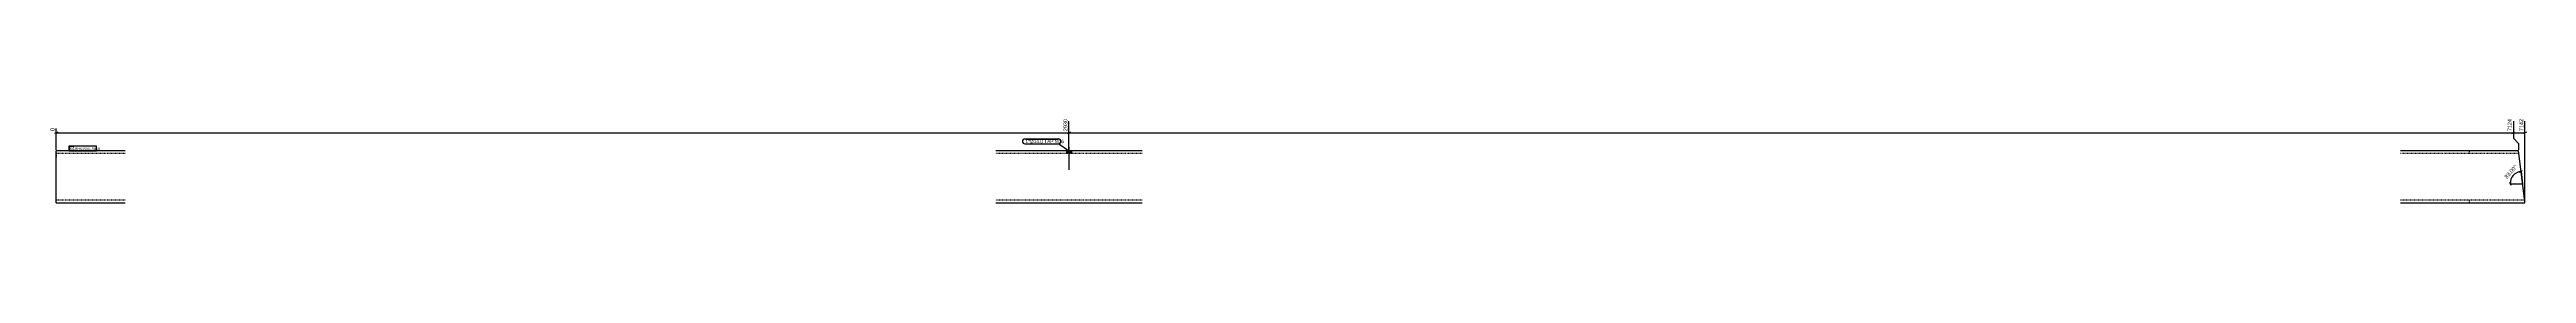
# Model space of a CAD drawing. Header units: millimetres. Extents: x 9 to 20440, y 9 to 247.
# Drawn here: x 13275 to 20440, y 9 to 247 of the extents above; entities that cross this region are included whole.
import ezdxf

# ---------------------------------------------------------------- set-up
doc = ezdxf.new("R2010")
doc.units = ezdxf.units.MM
doc.linetypes.add('DXK_LINE_DOT2', pattern=[3.9198, 1.9599, -1.9599])
for name, color, linetype in [('MÅLSÆTNING', 7, 'Continuous'), ('STÅL', 7, 'Continuous'), ('TEKST', 7, 'Continuous')]:
    doc.layers.add(name, color=color, linetype=linetype)
doc.styles.add('Arial Narrow', font='ARIALN.TTF', dxfattribs={"height": 0.2})

msp = doc.modelspace()

# ---------------------------------------------------------------- hatches: boundary and pattern name
at = {"layer": 'STÅL', "linetype": 'Continuous'}
msp.add_hatch(color=3, dxfattribs=at).paths.add_polyline_path([(16231, 159), (16217, 159), (16217, 151), (16231, 151)])

# ---------------------------------------------------------------- linework, layer by layer
at = {"layer": 'MÅLSÆTNING', "color": 7, "linetype": 'Continuous'}
for p, q in [((13294, 162), (13294, 222.9)), ((16224, 162), (16224, 244.8)), ((16224, 162), (16224, 244.8)), ((20402.5, 244.8), (20402.5, 195.5)), ((13298.5, 212.3), (13289.5, 208.7)), ((13294, 210.5), (16224, 210.5)), ((16228.5, 212.3), (16219.5, 208.7)), ((16219.5, 208.7), (16228.5, 212.3)), ((16224, 210.5), (20402.5, 210.5)), ((20398, 208.7), (20407, 212.3)), ((20402.5, 195.5), (20417.5, 180.5)), ((20417.5, 180.5), (20417.5, 162)), ((20420.6, 97.3), (20429.1, 102)), ((20435.6, 12), (20424.8, 99.7)), ((20424.8, 99.7), (20429.2, 63.9)), ((20391.4, 68.4), (20395, 59.4)), ((20393.2, 63.9), (20429.2, 63.9))]:
    msp.add_line(p, q, dxfattribs=at)
msp.add_arc((20429.2, 63.9), 36, 97, 180, dxfattribs=at)
at = {"layer": 'STÅL', "color": 2, "linetype": 'Continuous'}
for p, q in [((13494, 159), (13294, 159)), ((13294, 29), (13294, 159)), ((16436, 159), (16012, 159)), ((20417.5, 159), (20076, 159)), ((20433.5, 29), (20417.5, 159)), ((13294, 14.9), (13294, 29)), ((13294, 9), (13294, 14.9)), ((13294, 9), (13494, 9)), ((16012, 9), (16436, 9)), ((20076, 9), (20436, 9)), ((20436, 9), (20433.5, 29))]:
    msp.add_line(p, q, dxfattribs=at)
at = {"layer": 'STÅL', "color": 7, "linetype": 'DXK_LINE_DOT2'}
for p, q in [((13494, 151), (13294, 151)), ((13294, 146.7), (13294, 139)), ((16436, 151), (16012, 151)), ((20418.5, 151), (20076, 151)), ((20276, 151), (20276, 159)), ((13294, 21.3), (13294, 29)), ((13294, 17.9), (13294, 21.3)), ((13294, 17), (13294, 17.9)), ((13494, 17), (13294, 17)), ((13294, 14.9), (13294, 17)), ((16436, 17), (16012, 17)), ((20435, 17), (20076, 17)), ((20276, 9), (20276, 17)), ((20436, 9), (20434.4, 21.3))]:
    msp.add_line(p, q, dxfattribs=at)
at = {"layer": 'STÅL', "color": 3, "linetype": 'Continuous'}
for p, q in [((16217, 159), (16217, 151)), ((16224, 169), (16224, 104)), ((16231, 159), (16231, 151))]:
    msp.add_line(p, q, dxfattribs=at)

# ---------------------------------------------------------------- next in the draw order: wipeouts: each hides what was drawn before it
at = {"color": 0, "linetype": 'Continuous'}
for points in [[(13291.6, 225.3), (13274.8, 225.3), (13274.8, 213.2), (13291.6, 213.2)], [(16221.6, 247.2), (16204.8, 247.2), (16204.8, 213.2), (16221.6, 213.2)], [(20400.1, 247.2), (20383.3, 247.2), (20383.3, 213.2), (20400.1, 213.2)]]:
    msp.add_wipeout(points, dxfattribs=at).dxf.layer = 'MÅLSÆTNING'
at = {"color": 0}
for points, layer in [([(20413.6, 107.2), (20401, 118.3), (20371.8, 85.3), (20384.4, 74.2)], 'MÅLSÆTNING'), ([(13345.2, 161.1), (13345.2, 171.6), (13333, 171.6), (13333, 161.1)], 'TEKST')]:
    msp.add_wipeout(points, dxfattribs=at).dxf.layer = layer

# ---------------------------------------------------------------- next in the draw order: linework, layer by layer
at = {"layer": 'MÅLSÆTNING', "color": 7, "linetype": 'Continuous'}
for p, q in [((20402.5, 244.8), (20402.5, 195.5)), ((20436, 12), (20436, 244.8)), ((20398, 208.7), (20407, 212.3)), ((20402.5, 210.5), (20436, 210.5)), ((20402.5, 195.5), (20417.5, 180.5)), ((20417.5, 180.5), (20417.5, 162)), ((20440.5, 212.3), (20431.5, 208.7))]:
    msp.add_line(p, q, dxfattribs=at)

# ---------------------------------------------------------------- next in the draw order: texts
at = {"layer": 'MÅLSÆTNING', "color": 3, "linetype": 'Continuous', "style": 'Arial Narrow'}
for s, height, p in [('0', 11.5, (13289.2, 215.6)), ('2930', 11.45, (16219.2, 215.6)), ('7124', 11.45, (20397.7, 215.6))]:
    msp.add_text(s, height=height, rotation=90.00021, dxfattribs=at).set_placement(p)
at = {"layer": 'MÅLSÆTNING', "color": 3, "style": 'Arial Narrow'}
msp.add_text('83.00°', height=11.45, rotation=48.50088, dxfattribs=at).set_placement((20384.2, 77.5))

# ---------------------------------------------------------------- next in the draw order: wipeouts: each hides what was drawn before it
at = {"color": 0}
msp.add_wipeout([(13345.2, 161.1), (13345.2, 171.6), (13333, 171.6), (13333, 161.1)], dxfattribs=at).dxf.layer = 'TEKST'

# ---------------------------------------------------------------- next in the draw order: wipeouts: each hides what was drawn before it
at = {"color": 0, "linetype": 'Continuous'}
msp.add_wipeout([(20433.6, 247.2), (20416.8, 247.2), (20416.8, 213.2), (20433.6, 213.2)], dxfattribs=at).dxf.layer = 'MÅLSÆTNING'
at = {"color": 0}
for points in [[(13408.6, 161.1), (13408.6, 168.6), (13348.3, 168.6), (13348.3, 161.1)], [(16191.7, 181), (16191.7, 191.5), (16098.3, 191.5), (16098.3, 181)]]:
    msp.add_wipeout(points, dxfattribs=at).dxf.layer = 'TEKST'

# ---------------------------------------------------------------- next in the draw order: texts
at = {"layer": 'MÅLSÆTNING', "color": 3, "linetype": 'Continuous', "style": 'Arial Narrow'}
msp.add_text('7142', height=11.45, rotation=90.00021, dxfattribs=at).set_placement((20431.2, 215.6))

# ---------------------------------------------------------------- next in the draw order: wipeouts: each hides what was drawn before it
at = {"color": 0}
for points in [[(13408.6, 161.1), (13408.6, 168.6), (13348.3, 168.6), (13348.3, 161.1)], [(16191.7, 181), (16191.7, 191.5), (16098.3, 191.5), (16098.3, 181)]]:
    msp.add_wipeout(points, dxfattribs=at).dxf.layer = 'TEKST'

# ---------------------------------------------------------------- next in the draw order: linework, layer by layer
at = {"layer": 'TEKST', "color": 7, "linetype": 'Continuous'}
for p, q in [((13331.2, 173.4), (13410.4, 173.4)), ((13331.2, 159.3), (13331.2, 173.4)), ((13331.2, 159.3), (13410.4, 159.3)), ((13410.4, 159.3), (13410.4, 173.4)), ((16096.5, 193.3), (16193.5, 193.3)), ((16096.5, 179.2), (16193.5, 179.2)), ((16223.8, 158.1), (16193.5, 179.2))]:
    msp.add_line(p, q, dxfattribs=at)
for centre, start, end in [((16096.5, 186.3), 90, 270), ((16193.5, 186.3), 270, 90)]:
    msp.add_arc(centre, 7.05, start, end, dxfattribs=at)

# ---------------------------------------------------------------- next in the draw order: texts
at = {"layer": 'TEKST', "color": 3, "style": 'Arial Narrow'}
for s, height, p in [('s4', 10.02, (13333, 161.1)), ('RHS150X150X8', 7.158, (13348.3, 161.1)), ('1*Ø14.0 TAP M16', 10.021, (16098.3, 181))]:
    msp.add_text(s, height=height, dxfattribs=at).set_placement(p)

doc.saveas('drawing.dxf')
